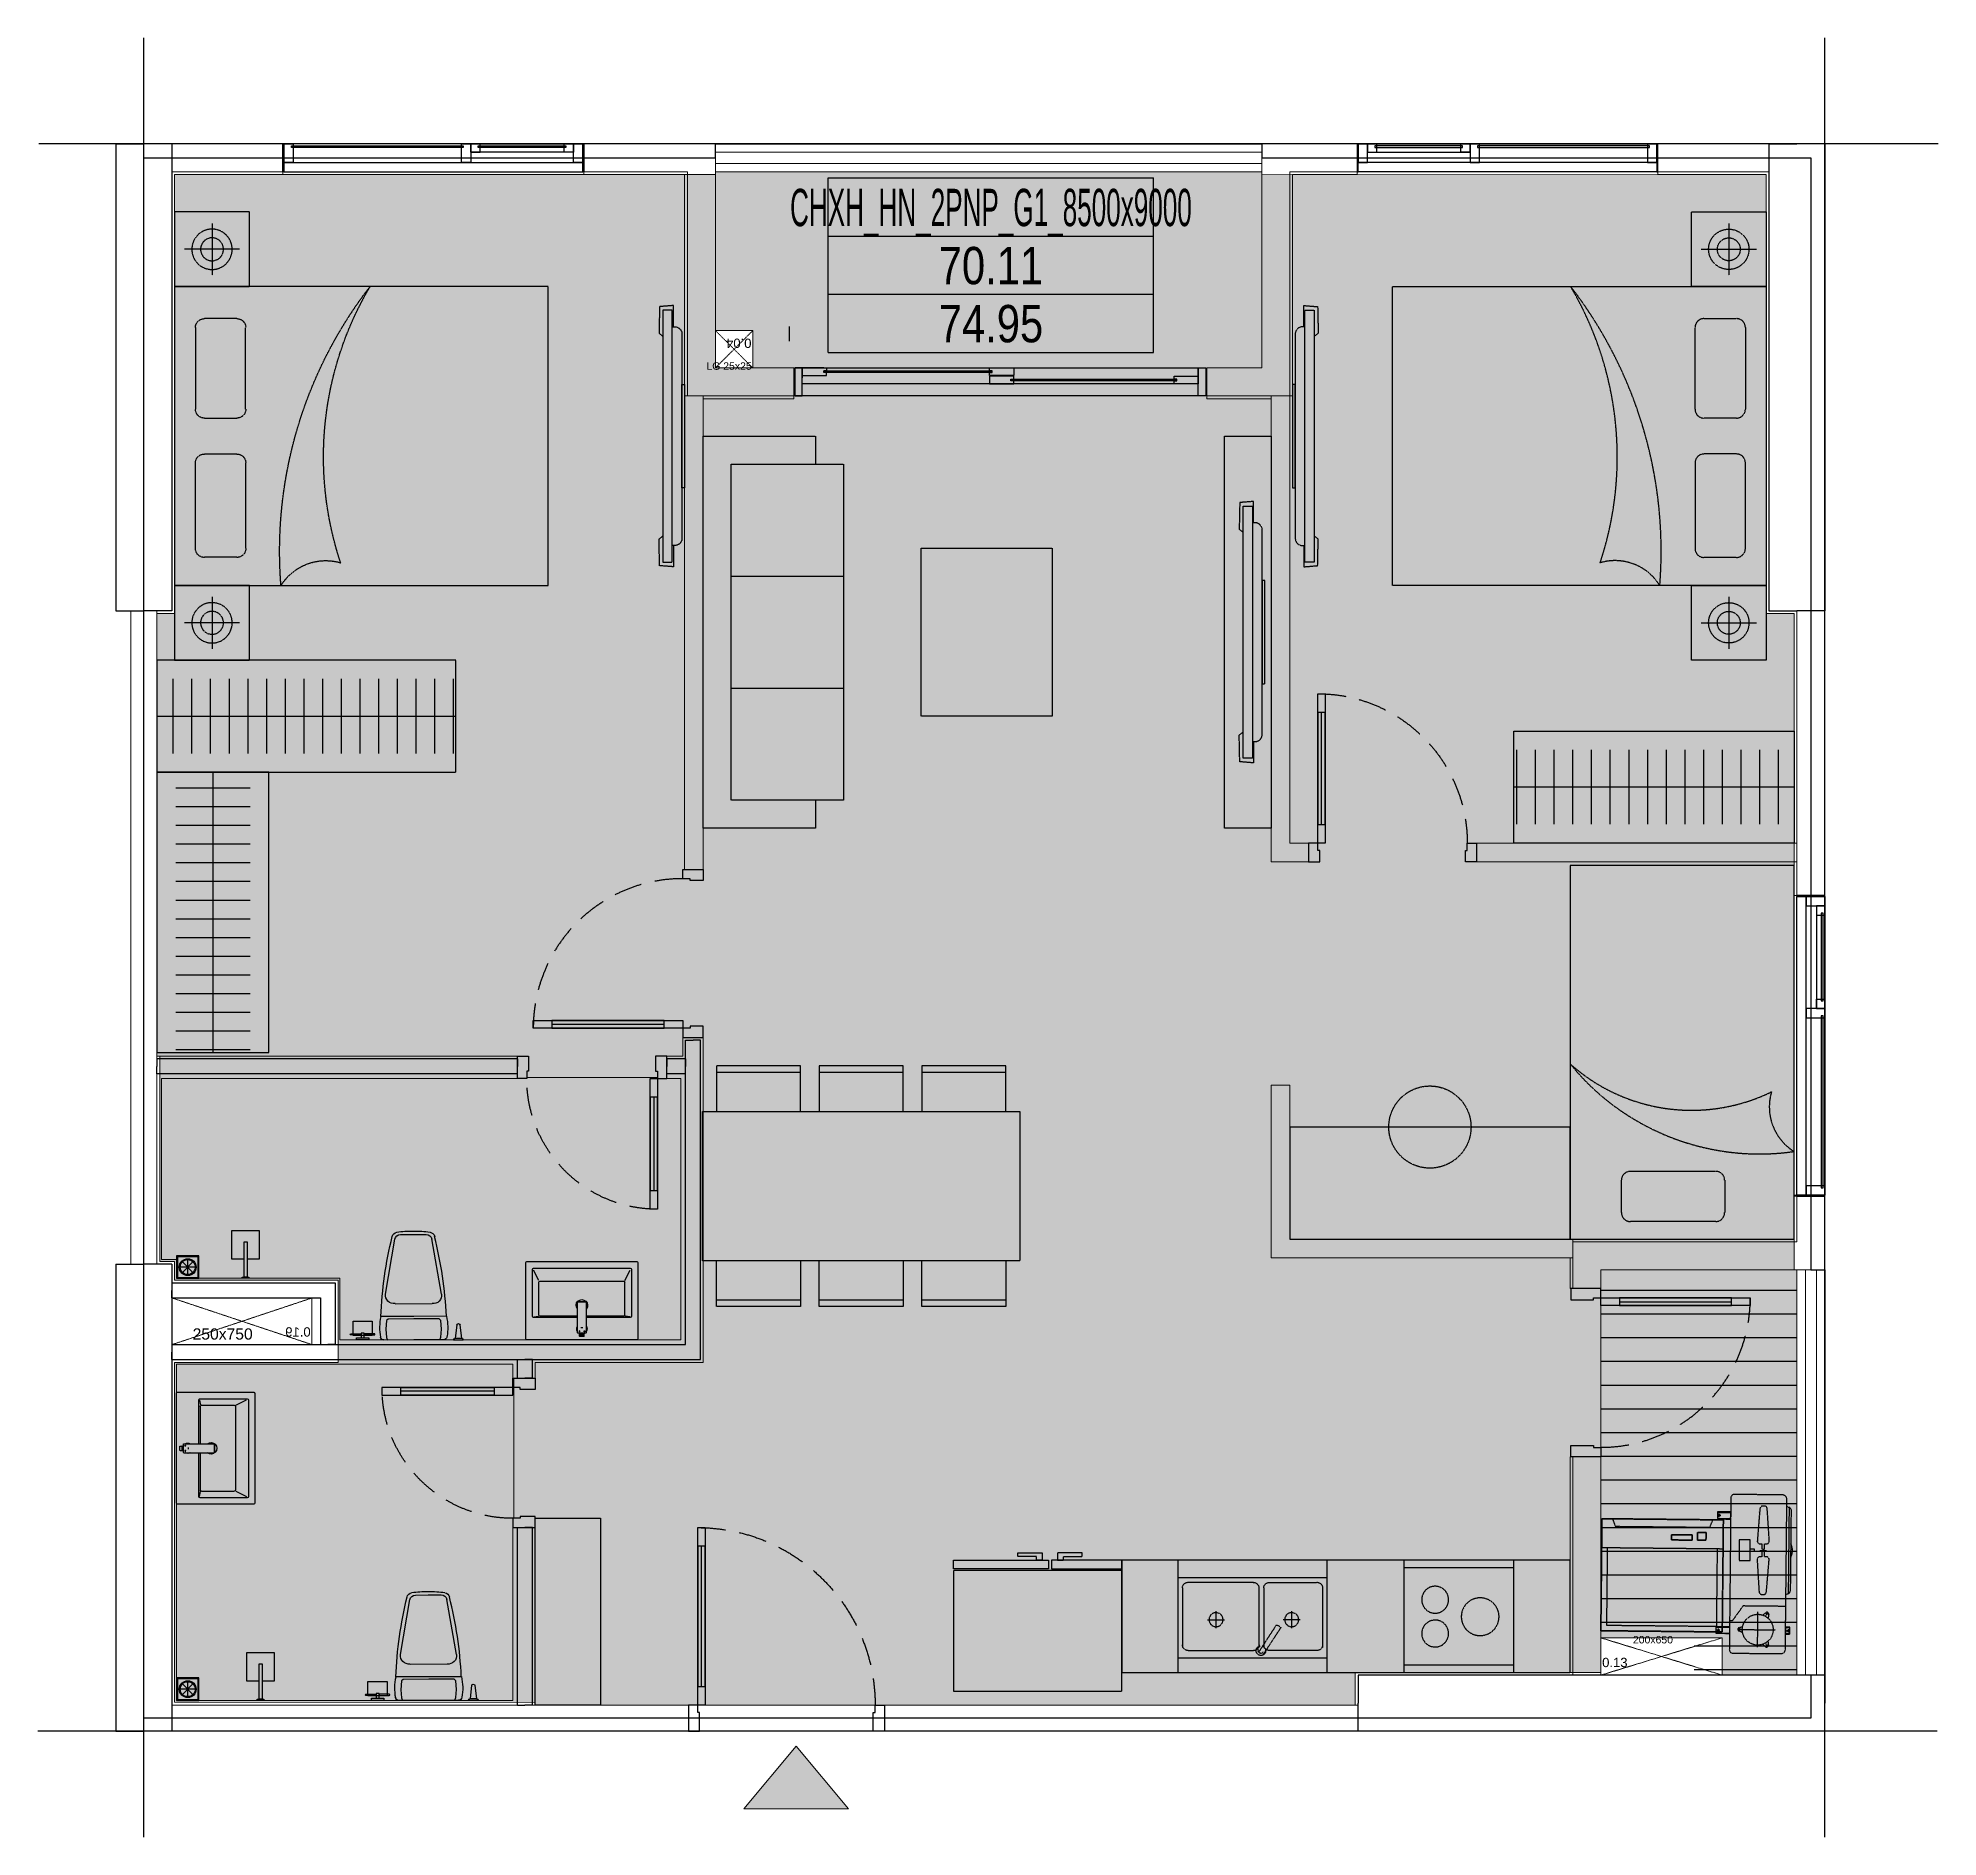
# Model space of a CAD drawing. Header units: millimetres. Extents: x -567 to 9605, y -567 to 9067.
import ezdxf
from ezdxf.enums import TextEntityAlignment as Align

# ---------------------------------------------------------------- set-up
doc = ezdxf.new("R2010")
doc.units = ezdxf.units.MM
for name, pattern in [('3PN B$0$HIDDENX2', [0.75, 0.5, -0.25]), ('CONTINOUS', [0]), ('HIDDEN', [9.525, 6.35, -3.175]), ('HIDDENX2', [0.75, 0.5, -0.25]), ('Xref Y2-Y4 ME$0$Xref MB Y2.Y4$0$Xr_truc thang N3 tang dien hinh$0$T-Can ho$0$HIDDEN3', [0.2, 0.1, -0.1])]:
    doc.linetypes.add(name, pattern=pattern)
doc.layers.get('0').update_dxf_attribs({"color": 231})
doc.layers.get('DefPoints').update_dxf_attribs({"color": 191})
doc.layers.add('2pn+g2', color=7, linetype='Continuous', true_color=0xeecdb4)
doc.layers.add('A-AREA-WALL-CENTER', color=210, linetype='Continuous', plot=False)
for name, color, linetype in [('A-CONC', 2, 'Continuous'), ('A-DOOR', 142, 'Continuous'), ('A-EQPM', 127, 'Continuous'), ('A-FURN', 251, 'HIDDEN'), ('A-WALL', 1, 'Continuous'), ('HATCH', 7, 'Continuous')]:
    doc.layers.add(name, color=color, linetype=linetype)
for name, color, linetype, lineweight in [('A-Dien tich TT', 152, 'HIDDENX2', 5), ('A-FNSH', 253, 'Continuous', 9), ('A-Hatch mau co cau', 7, 'Continuous', 9), ('A-RAIL', 153, 'Continuous', 9), ('A-Truc ky thuat', 162, 'Continuous', 0), ('A-WALL-INT', 31, 'Continuous', 20), ('A-WALL-PRTN', 6, 'Continuous', 9)]:
    doc.layers.add(name, color=color, linetype=linetype, lineweight=lineweight)
doc.styles.add('VTK_Arial', font='arial.ttf', dxfattribs={"width": 0.8})
doc.styles.add('Xref Y2-Y4 ME$0$Xref MB Y2.Y4$0$Xr_truc thang N3 tang dien hinh$0$T-Can ho$0$Arial', font='arial.ttf')

# ---------------------------------------------------------------- blocks, each defined once
blk = doc.blocks.new('*U9')
blk.add_lwpolyline([(0, 0), (0, 250), (750, 250), (750, 0)], close=True)
at = {"linetype": 'Xref Y2-Y4 ME$0$Xref MB Y2.Y4$0$Xr_truc thang N3 tang dien hinh$0$T-Can ho$0$HIDDEN3'}
for points in [[(0, 0), (750, 250)], [(0, 250), (750, 0)]]:
    blk.add_lwpolyline(points, dxfattribs=at)
at = {"style": 'Xref Y2-Y4 ME$0$Xref MB Y2.Y4$0$Xr_truc thang N3 tang dien hinh$0$T-Can ho$0$Arial'}
blk.add_text('0.19', height=50, dxfattribs=at).set_placement((7, 43))
blk.add_attdef('--', text='', height=88, dxfattribs=at).set_placement((127, 190), align=Align.MIDDLE_CENTER)
blk = doc.blocks.new('*U10')
blk.add_lwpolyline([(0, 0), (0, 200), (650, 200), (650, 0)], close=True)
at = {"linetype": 'Xref Y2-Y4 ME$0$Xref MB Y2.Y4$0$Xr_truc thang N3 tang dien hinh$0$T-Can ho$0$HIDDEN3'}
for points in [[(0, 0), (650, 200)], [(0, 200), (650, 0)]]:
    blk.add_lwpolyline(points, dxfattribs=at)
at = {"style": 'Xref Y2-Y4 ME$0$Xref MB Y2.Y4$0$Xr_truc thang N3 tang dien hinh$0$T-Can ho$0$Arial'}
blk.add_text('0.13', height=50, dxfattribs=at).set_placement((7, 43))
blk.add_attdef('--', text='', height=88, dxfattribs=at).set_placement((127, 190), align=Align.MIDDLE_CENTER)
blk = doc.blocks.new('*U8')
blk.add_lwpolyline([(0, 0), (0, 200), (200, 200), (200, 0)], close=True)
at = {"linetype": 'Xref Y2-Y4 ME$0$Xref MB Y2.Y4$0$Xr_truc thang N3 tang dien hinh$0$T-Can ho$0$HIDDEN3'}
for points in [[(0, 0), (200, 200)], [(0, 200), (200, 0)]]:
    blk.add_lwpolyline(points, dxfattribs=at)
at = {"style": 'Xref Y2-Y4 ME$0$Xref MB Y2.Y4$0$Xr_truc thang N3 tang dien hinh$0$T-Can ho$0$Arial'}
blk.add_text('0.04', height=50, dxfattribs=at).set_placement((7, 43))
blk.add_attdef('--', text='', height=88, dxfattribs=at).set_placement((127, 190), align=Align.MIDDLE_CENTER)
blk = doc.blocks.new('A$C99de5d64')
at = {"layer": 'A-Hatch mau co cau', "true_color": 0xb30000}
h = blk.add_hatch(color=12, dxfattribs=at)
h.dxf.hatch_style = 1
h.paths.add_polyline_path([(-174.8, 210), (0, 0), (175.2, 210)])
at = {"layer": 'A-Hatch mau co cau', "color": 12, "true_color": 0xb30000}
blk.add_lwpolyline([(-174.8, 210), (0, 0), (175.2, 210)], close=True, dxfattribs=at)
blk = doc.blocks.new('*U31')
at = {"linetype": 'HIDDEN', "ltscale": 0.3}
for p, q in [((86, 500), (86, 101)), ((186, 500), (186, 101)), ((286, 500), (286, 101)), ((386, 500), (386, 101)), ((486, 500), (486, 101)), ((586, 500), (586, 101)), ((686, 500), (686, 101)), ((786, 500), (786, 101)), ((886, 500), (886, 101)), ((986, 500), (986, 101)), ((1086, 500), (1086, 101)), ((1186, 500), (1186, 101)), ((1286, 500), (1286, 101)), ((1386, 500), (1386, 101)), ((1486, 500), (1486, 101)), ((1586, 500), (1586, 101)), ((0, 300), (1600, 300))]:
    blk.add_line(p, q, dxfattribs=at)
blk.add_lwpolyline([(0, 0), (1600, 0), (1600, 600), (0, 600)], close=True, dxfattribs=at)
blk = doc.blocks.new('*U43')
at = {"linetype": 'HIDDEN', "ltscale": 0.3}
for p, q in [((-750, -150), (-750, -1950)), ((-150, -150), (-750, -150)), ((-150, -1950), (-150, -150)), ((-150, -750), (-750, -750)), ((-150, -1350), (-750, -1350)), ((-750, -1950), (-150, -1950))]:
    blk.add_line(p, q, dxfattribs=at)
blk.add_lwpolyline([(-600, -1950), (-600, -2100), (0, -2100), (0, 0), (-600, 0), (-600, -150)], dxfattribs=at)
blk = doc.blocks.new('*U22')
at = {"linetype": 'HIDDEN', "ltscale": 0.3}
for p, q in [((75, 644), (75, 400)), ((525, 644), (75, 644)), ((525, 400), (525, 644)), ((1075, 644), (625, 644)), ((625, 644), (625, 400)), ((1075, 400), (1075, 644)), ((1625, 644), (1175, 644)), ((1175, 644), (1175, 400)), ((1625, 400), (1625, 644)), ((75, 609), (525, 609)), ((625, 609), (1075, 609)), ((1175, 609), (1625, 609)), ((1700, 400), (0, 400)), ((0, 400), (0, -400)), ((1700, -400), (1700, 400)), ((0, -400), (1700, -400)), ((75, -644), (75, -400)), ((525, -400), (525, -644)), ((625, -644), (625, -400)), ((1075, -400), (1075, -644)), ((1175, -644), (1175, -400)), ((1625, -400), (1625, -644)), ((525, -609), (75, -609)), ((1075, -609), (625, -609)), ((1625, -609), (1175, -609)), ((525, -644), (75, -644)), ((1075, -644), (625, -644)), ((1625, -644), (1175, -644))]:
    blk.add_line(p, q, dxfattribs=at)
blk = doc.blocks.new('*U40')
at = {"linetype": 'HIDDEN', "ltscale": 0.3}
for p, q in [((650, 0), (0, 0)), ((0, 0), (0, -600)), ((0, 0), (0, -444)), ((0, 0), (650, 0)), ((650, -600), (650, 0)), ((650, 0), (650, -444)), ((30, -30), (620, -30)), ((30, -444), (30, -30)), ((620, -30), (620, -444)), ((0, -600), (0, -444)), ((650, -444), (0, -444)), ((620, -444), (30, -444)), ((373, -490), (373, -518)), ((484, -490), (373, -490)), ((484, -518), (484, -490)), ((512, -490), (512, -532)), ((558, -490), (512, -490)), ((558, -532), (558, -490)), ((650, -600), (650, -444)), ((0, -600), (650, -600)), ((0, -600), (650, -600)), ((56, -600), (72, -560)), ((72, -560), (578, -560)), ((373, -518), (484, -518)), ((512, -532), (558, -532)), ((578, -560), (594, -600))]:
    blk.add_line(p, q, dxfattribs=at)
for points in [[(650, -600), (0, -600), (0, 0), (650, 0)], [(650, -600), (0, -600), (0, -444), (0, 0), (650, 0), (650, -444)], [(30, -444), (30, -30), (620, -30), (620, -444)], [(484, -518), (373, -518), (373, -490), (484, -490)], [(558, -532), (512, -532), (512, -490), (558, -490)]]:
    blk.add_lwpolyline(points, close=True, dxfattribs=at)
blk = doc.blocks.new('F-PN-GIUONG-2000X1200')
at = {"linetype": 'HIDDEN', "ltscale": 0.3}
for p, q in [((142, -275), (315, -275)), ((94, -780), (94, -323)), ((363, -323), (363, -780)), ((315, -828), (142, -828))]:
    blk.add_line(p, q, dxfattribs=at)
blk.add_lwpolyline([(0, 0), (0, -1200), (2000, -1200), (2000, 0)], close=True, dxfattribs=at)
for centre, radius, start, end in [((1762, -1014), 1306, 129.0562, 188.1806), ((1666, -651), 976, 138.1451, 206.0207), ((142, -323), 47.8, 90, 180), ((315, -323), 47.8, 0, 90), ((142, -780), 47.8, 180, 270), ((315, -780), 47.8, 270, 0), ((708, -1349), 282, 73.3332, 147.9618)]:
    blk.add_arc(centre, radius, start, end, dxfattribs=at)
blk = doc.blocks.new('*U41')
at = {"linetype": 'HIDDEN', "ltscale": 0.3}
blk.add_lwpolyline([(600, 0), (0, 0), (0, -1500), (600, -1500)], close=True, dxfattribs=at)
blk.add_circle((600, -750), 220, dxfattribs=at)
blk = doc.blocks.new('E-CHUNG-CUCNONG-DH')
at = {"linetype": 'HIDDEN', "ltscale": 0.3}
for p, q in [((293, 314), (312, 314)), ((302, 304), (302, 323)), ((221, 195), (205, 205)), ((218, 208), (208, 192)), ((298, 57), (298, 246)), ((374, 195), (390, 205)), ((387, 192), (377, 208)), ((-127, 158), (-127, 194)), ((392, 151), (203, 151)), ((288, 54), (307, 54)), ((298, 63), (298, 44)), ((-302, -61), (-321, -61)), ((-312, -52), (-312, -71)), ((293, -61), (312, -61)), ((302, -52), (302, -71))]:
    blk.add_line(p, q, dxfattribs=at)
for points in [[(-364, 300), (-358, 314, -0.306678), (-345, 323), (90, 323, -0.306678), (103, 314), (109, 300)], [(219, 177), (206, 194, -0.677033), (215, 209), (236, 206)], [(359, 206), (380, 209, -0.677033), (389, 194), (376, 177)], [(314, 70), (306, 50, -0.677033), (289, 50), (281, 70)]]:
    blk.add_lwpolyline(points, format="xyb", dxfattribs=at)
for points in [[(103, 314), (-358, 314)], [(286, 323), (286, 300)], [(318, 323), (318, 300)], [(250, 0), (250, 16), (170, 73), (170, 300)], [(-134, 106), (-134, 128), (-121, 128), (-121, 106)], [(-328, -71), (-328, 0)], [(-296, -71), (-296, 0)], [(286, -71), (286, 0)], [(318, -71), (318, 0)]]:
    blk.add_lwpolyline(points, dxfattribs=at)
for points in [[(283, 300), (321, 300), (321, 323), (283, 323)], [(-183, 47), (-72, 47), (-72, 106), (-183, 106)], [(283, 0), (321, 0), (321, -71), (283, -71)], [(-293, 0), (-331, 0), (-331, -71), (-293, -71)]]:
    blk.add_lwpolyline(points, close=True, dxfattribs=at)
blk.add_lwpolyline([(-406, 0), (406, 0, 0.414214), (425, 19), (425, 276, 0.414214), (401, 300), (-401, 300, 0.414214), (-425, 276), (-425, 19, 0.414214)], format="xyb", close=True, dxfattribs=at)
for centre, radius in [((302, 314), 4.72), ((298, 151), 82.6), ((-312, -61), 4.72), ((302, -61), 4.72)]:
    blk.add_circle(centre, radius, dxfattribs=at)
blk.add_arc((-127, 257), 75.6, 61.0445, 118.9555, dxfattribs=at)
for points, weights, knots in [([(-162, 193), (-162, 188), (-162, 183), (-148, 183), (-134, 183), (-134, 176), (-134, 169), (-148, 169), (-162, 169), (-162, 164), (-162, 159), (-162, 152), (-167, 148), (-171, 144), (-177, 144), (-264, 150), (-351, 156), (-364, 158), (-364, 171), (-364, 176), (-364, 181), (-364, 194), (-351, 195), (-264, 202), (-177, 208), (-171, 208), (-167, 204), (-162, 200), (-162, 193)], [1, 1, 1, 1, 1, 1, 1, 1, 1, 1, 1, 0.916058650995, 1, 0.916058650995, 1, 1, 1, 0.734760240583, 1, 1, 1, 0.734760240583, 1, 1, 1, 0.916058650995, 1, 0.916058650995, 1], [0, 0, 0, 1, 1, 2, 2, 3, 3, 4, 4, 5, 5, 5.825313, 5.825313, 6.650626, 6.650626, 7.650626, 7.650626, 9.141593, 9.141593, 10.141593, 10.141593, 11.632559, 11.632559, 12.632559, 12.632559, 13.457872, 13.457872, 14.283185, 14.283185, 14.283185]), ([(96, 156), (9, 150), (-78, 144), (-84, 144), (-88, 148), (-93, 152), (-93, 159), (-93, 164), (-93, 169), (-107, 169), (-121, 169), (-121, 176), (-121, 183), (-107, 183), (-93, 183), (-93, 188), (-93, 193), (-93, 200), (-88, 204), (-84, 208), (-78, 208), (9, 202), (96, 195), (109, 194), (109, 181), (109, 176), (109, 171), (109, 158), (96, 156)], [1, 1, 1, 0.916058650995, 1, 0.916058650995, 1, 1, 1, 1, 1, 1, 1, 1, 1, 1, 1, 0.916058650995, 1, 0.916058650995, 1, 1, 1, 0.734760240583, 1, 1, 1, 0.734760240583, 1], [0, 0, 0, 1, 1, 1.825313, 1.825313, 2.650626, 2.650626, 3.650626, 3.650626, 4.650626, 4.650626, 5.650626, 5.650626, 6.650626, 6.650626, 7.650626, 7.650626, 8.475939, 8.475939, 9.301253, 9.301253, 10.301253, 10.301253, 11.792219, 11.792219, 12.792219, 12.792219, 14.283185, 14.283185, 14.283185])]:
    blk.add_rational_spline(points, weights, degree=2, knots=knots, dxfattribs=at)
blk = doc.blocks.new('*U35')
at = {"linetype": 'HIDDEN', "ltscale": 0.3}
blk.add_line((2160, 85), (40, 85), dxfattribs=at)
for p, q in [((158, 15), (158, 24)), ((1161, 60), (1161, 69))]:
    blk.add_line(p, q)
blk.add_lwpolyline([(0, 0), (2200, 0), (2200, 150), (0, 150)], close=True)
for points in [[(40, 54), (40, 0), (0, 0), (0, 150), (40, 150), (40, 0), (40, 0), (40, 54)], [(2160, 54), (2160, 0), (2200, 0), (2200, 150), (2160, 150), (2160, 0), (2160, 0), (2160, 54)], [(155, 0), (40, 0), (40, 10), (40, 10), (40, 40), (155, 40), (162, 40), (170, 40), (170, 25), (155, 25), (155, 15)], [(155, 0), (162, 0), (170, 0), (170, 15), (155, 15)], [(158, 15), (1054, 15), (1054, 24), (158, 24)], [(1172, 45), (1042, 45), (1042, 45), (1042, 45), (1042, 85), (1157, 85), (1164, 85), (1172, 85), (1172, 70), (1157, 70), (1157, 60), (1172, 60), (1172, 45)], [(1042, 0), (1172, 0), (1172, 0), (1172, 0), (1172, 40), (1057, 40), (1050, 40), (1042, 40), (1042, 25), (1057, 25), (1057, 15), (1042, 15), (1042, 0)], [(1161, 60), (2042, 60), (2042, 69), (1161, 69)], [(2160, 45), (2160, 45), (2160, 85), (2045, 85), (2038, 85), (2030, 85), (2030, 70), (2045, 70), (2045, 60)], [(2045, 60), (2030, 60), (2030, 45), (2160, 45), (2160, 45), (2160, 45), (2160, 45)]]:
    blk.add_lwpolyline(points)
blk = doc.blocks.new('E-CHUNG-GATHOATSAN-01')
at = {"ltscale": 2}
for p, q in [((100, 60), (20, 60)), ((88, 88), (32, 32)), ((88, 32), (32, 88)), ((60, 20), (60, 100))]:
    blk.add_line(p, q, dxfattribs=at)
for points in [[(120, 120), (0, 120), (0, 0), (120, 0)], [(115, 115), (5, 115), (5, 5), (115, 5)]]:
    blk.add_lwpolyline(points, close=True, dxfattribs=at)
for radius in [45, 40]:
    blk.add_circle((60, 60), radius, dxfattribs=at)
blk = doc.blocks.new('E-VS-VOISENTAM-01')
at = {"color": 0}
blk.add_lwpolyline([(-105, -8), (-105, -75), (-255, -75), (-255, 75), (-105, 75), (-105, 7)], dxfattribs=at)
for points in [[(-195, -8), (-6, -8), (-6, 7), (-195, 7)], [(-6, -18), (0, -18), (0, 18), (-6, 18)]]:
    blk.add_lwpolyline(points, close=True, dxfattribs=at)
blk = doc.blocks.new('E-VS-BONCAU-01')
for p, q in [((-146, -14), (-140, 1)), ((-149, -57), (-146, -14)), ((-146, -104), (-149, -57)), ((145, -15), (148, -58)), ((148, -58), (145, -105)), ((213, -1), (265, -1)), ((222, -10), (257, -10)), ((230, -79), (222, -10)), ((257, -10), (248, -79)), ((0, -126), (-176, -126)), ((-137, -112), (-146, -104)), ((0, -113), (-137, -112)), ((-100, -194), (98, -195)), ((136, -113), (0, -113)), ((0, -126), (0, -126)), ((175, -127), (0, -126)), ((145, -105), (136, -113)), ((-151, -245), (-101, -540)), ((149, -246), (97, -541)), ((-71, -564), (-2, -565)), ((-2, -565), (67, -565))]:
    blk.add_line(p, q)
for points in [[(-307, -12), (-240, -12), (-240, 0), (-307, 0)], [(-325, -101), (-223, -101), (-223, -24), (-325, -24)], [(-281, -36), (-281, -12), (-266, -12), (-266, -36)]]:
    blk.add_lwpolyline(points, close=True)
for points in [[(160, -1), (0, 0), (-160, 1)], [(140, -1), (145, -15)]]:
    blk.add_lwpolyline(points)
for points in [[(-337, -33), (-281, -33), (-281, -27), (-337, -27, 1)], [(-211, -33), (-266, -33), (-266, -27), (-211, -27, -1)]]:
    blk.add_lwpolyline(points, format="xyb", close=True)
for centre, radius, start, end in [((225, 3), 12.8, 195.9303, 253.6299), ((239, -79), 8.72, 179.7801, 359.7801), ((253, 3), 12.8, 285.9303, 343.6299)]:
    blk.add_arc(centre, radius, start, end)
for centre, major_axis, ratio, start_param, end_param in [((-160, -18), (-12.9, -12.8), 1, 3.926991, 5.363819), ((-160, -18), (-12.9, -12.8), 1, 3.926991, 5.363819), ((-160, -18), (-12.9, -12.8), 1, 3.926991, 5.363819), ((160, -19), (-12.9, -12.8), 1, 2.490163, 3.926991), ((160, -19), (-12.9, -12.8), 1, 2.490163, 3.926991), ((-310, -60), (-492, 12), 0.754969, 2.992228, 3.290957), ((1639, -88), (-276, 1956), 0.917923, 1.461172, 1.68042), ((-106, -240), (-32.1, 32.3), 1, 5.374496, 7.190108), ((104, -240), (-32.3, -32.1), 1, 2.23467, 4.050282), ((-86, -546), (-22.1, -22), 1, -0.518895, 0.614897), ((-86, -546), (-22.1, -22), 1, -0.518895, 0.614897), ((-71, -533), (-21.8, 21.9), 1, 0.993435, 2.351364), ((-10, -28), (-394, -391), 1, 0.641923, 0.802984), ((-10, -28), (-394, -391), 1, 0.641923, 0.802984), ((10, -28), (-391, 394), 1, 2.338609, 2.49967), ((10, -28), (-391, 394), 1, 2.338609, 2.49967), ((67, -534), (-21.8, 21.9), 1, 2.361025, 3.718954), ((82, -546), (-22.1, -22), 1, 0.955899, 2.089692), ((82, -546), (-22.1, -22), 1, 0.955899, 2.089692)]:
    blk.add_ellipse(centre, major_axis=major_axis, ratio=ratio, start_param=start_param, end_param=end_param)
at = {"extrusion": (0, 0, -1)}
for centre, major_axis, ratio, start_param, end_param in [((309, -62), (492, 8), 0.754969, 2.992228, 3.290957), ((-1640, -75), (-291, -1954), 0.917923, 4.602765, 4.822013)]:
    blk.add_ellipse(centre, major_axis=major_axis, ratio=ratio, start_param=start_param, end_param=end_param, dxfattribs=at)
blk = doc.blocks.new('*U45')
blk.add_line((2925, 150), (0, 150))
for points in [[(0, 150), (2925, 150), (2925, 0), (0, 0)], [(0, 105), (2925, 105), (2925, 45), (0, 45)]]:
    blk.add_lwpolyline(points, close=True)
blk = doc.blocks.new('*U36')
blk.add_line((0, -150), (1600, -150))
at = {"ltscale": 2000}
for points in [[(0, 0), (0, -150), (-5, -150), (-5, 0)], [(1605, 0), (1605, -150), (1600, -150), (1600, 0)]]:
    blk.add_lwpolyline(points, close=True, dxfattribs=at)
for points in [[(1600, 0), (0, 0), (0, -100), (1600, -100)], [(0, 0), (50, 0), (50, -100), (0, -100)], [(950, 0), (1000, 0), (1000, -100), (950, -100)], [(1000, 0), (1550, 0), (1550, -45), (1000, -45)], [(1050, 0), (1000, 0), (1000, -45), (1050, -45)], [(1500, 0), (1550, 0), (1550, -45), (1500, -45)], [(1550, 0), (1600, 0), (1600, -100), (1550, -100)], [(40, -10), (960, -10), (960, -20), (40, -20)], [(1040, -10), (1510, -10), (1510, -20), (1040, -20)]]:
    blk.add_lwpolyline(points, close=True)
blk = doc.blocks.new('*U38')
blk.add_line((-100, -70), (-850, -70))
for points in [[(140, 0), (140, -60), (40, -60), (40, -50), (0, -50), (0, 0)], [(0, -50), (-950, -50), (-950, -90), (0, -90)], [(-100, -50), (-100, -90), (-850, -90), (-850, -50)], [(140, -1050), (140, -990), (40, -990), (40, -1000), (0, -1000), (0, -1050)]]:
    blk.add_lwpolyline(points, close=True)
at = {"linetype": '3PN B$0$HIDDENX2', "ltscale": 300}
blk.add_arc((0, -50), 950, 180, 270, dxfattribs=at)
blk = doc.blocks.new('*U39')
blk.add_line((-100, 70), (-700, 70))
for points in [[(110, 900), (110, 840), (40, 840), (40, 850), (0, 850), (0, 900)], [(0, 50), (-800, 50), (-800, 90), (0, 90)], [(-100, 50), (-100, 90), (-700, 90), (-700, 50)], [(110, 0), (110, 60), (40, 60), (40, 50), (0, 50), (0, 0)]]:
    blk.add_lwpolyline(points, close=True)
at = {"linetype": '3PN B$0$HIDDENX2', "ltscale": 300}
blk.add_arc((0, 50), 800, 90, 180, dxfattribs=at)
blk = doc.blocks.new('*U49')
blk.add_line((-100, -70), (-600, -70))
for points in [[(120, 0), (120, -60), (40, -60), (40, -50), (0, -50), (0, 0)], [(0, -50), (-700, -50), (-700, -90), (0, -90)], [(-100, -50), (-100, -90), (-600, -90), (-600, -50)], [(120, -800), (120, -740), (40, -740), (40, -750), (0, -750), (0, -800)]]:
    blk.add_lwpolyline(points, close=True)
at = {"linetype": '3PN B$0$HIDDENX2', "ltscale": 300}
blk.add_arc((0, -50), 700, 180, 270, dxfattribs=at)
blk = doc.blocks.new('F-PK-BANSOAN-01')
at = {"linetype": 'HIDDEN', "ltscale": 0.3}
blk.add_lwpolyline([(-700, -900), (-700, 0), (0, 0), (0, -900)], close=True, dxfattribs=at)
blk = doc.blocks.new('F-PK-TV-01')
at = {"linetype": 'HIDDEN', "ltscale": 0.3}
for points in [[(0, -114), (0, 0), (-74, -6), (-77, -148), (-56, -165)], [(0, -1285), (0, -1399), (-74, -1393), (-77, -1251), (-56, -1234)]]:
    blk.add_lwpolyline(points, dxfattribs=at)
for points in [[(-6, -1375), (-56, -1375), (-56, -25), (-6, -25)], [(60, -423), (46, -423), (46, -977), (60, -977)]]:
    blk.add_lwpolyline(points, close=True, dxfattribs=at)
blk.add_lwpolyline([(-6, -1285), (7, -1285, 0.414214), (46, -1247), (46, -152, 0.414214), (7, -114), (-6, -114)], format="xyb", close=True, dxfattribs=at)
blk = doc.blocks.new('F-PN-DONGIUONG-01')
at = {"linetype": 'HIDDEN', "ltscale": 0.3}
for p, q in [((-200, -348), (-200, -52)), ((-339, -200), (-61, -200))]:
    blk.add_line(p, q, dxfattribs=at)
blk.add_lwpolyline([(0, -400), (-400, -400), (-400, 0), (0, 0)], close=True, dxfattribs=at)
for radius in [108, 61.3]:
    blk.add_circle((-200, -200), radius, dxfattribs=at)
blk = doc.blocks.new('F-PN-GIUONG-2000X1600')
at = {"linetype": 'HIDDEN', "ltscale": 0.3}
for p, q in [((111, -198), (111, -656)), ((333, -151), (159, -151)), ((380, -656), (380, -198)), ((159, -704), (333, -704)), ((159, -896), (333, -896)), ((111, -1381), (111, -944)), ((380, -944), (380, -1381)), ((333, -1429), (159, -1429))]:
    blk.add_line(p, q, dxfattribs=at)
blk.add_lwpolyline([(2000, 0), (2000, -1600), (0, -1600), (0, 0), (2000, 0)], dxfattribs=at)
for centre, radius, start, end in [((2879, -183), 2317, 175.4814, 217.72), ((809, 149), 282, 212.0382, 286.6668), ((159, -198), 47.8, 90, 180), ((333, -198), 47.8, 0, 90), ((2591, -688), 1794, 161.5628, 210.5744), ((159, -656), 47.8, 180, 270), ((333, -656), 47.8, 270, 0), ((159, -944), 47.8, 90, 180), ((333, -944), 47.8, 0, 90), ((159, -1381), 47.8, 180, 270), ((333, -1381), 47.8, 270, 0)]:
    blk.add_arc(centre, radius, start, end, dxfattribs=at)
blk = doc.blocks.new('*U44')
at = {"linetype": 'HIDDEN', "ltscale": 0.3}
for p, q in [((86, 500), (86, 101)), ((186, 500), (186, 101)), ((286, 500), (286, 101)), ((386, 500), (386, 101)), ((486, 500), (486, 101)), ((586, 500), (586, 101)), ((686, 500), (686, 101)), ((786, 500), (786, 101)), ((886, 500), (886, 101)), ((986, 500), (986, 101)), ((1086, 500), (1086, 101)), ((1186, 500), (1186, 101)), ((1286, 500), (1286, 101)), ((1386, 500), (1386, 101)), ((1486, 500), (1486, 101)), ((0, 300), (1500, 300))]:
    blk.add_line(p, q, dxfattribs=at)
blk.add_lwpolyline([(0, 0), (1500, 0), (1500, 600), (0, 600)], close=True, dxfattribs=at)
blk = doc.blocks.new('*U46')
blk.add_line((-100, -70), (-700, -70))
for points in [[(100, 0), (100, -60), (40, -60), (40, -50), (0, -50), (0, 0)], [(0, -50), (-800, -50), (-800, -90), (0, -90)], [(-100, -50), (-100, -90), (-700, -90), (-700, -50)], [(100, -900), (100, -840), (40, -840), (40, -850), (0, -850), (0, -900)]]:
    blk.add_lwpolyline(points, close=True)
at = {"linetype": '3PN B$0$HIDDENX2', "ltscale": 300}
blk.add_arc((0, -50), 800, 180, 270, dxfattribs=at)
blk = doc.blocks.new('*U47')
blk.add_line((2170, 150), (0, 150))
for points in [[(0, 150), (2170, 150), (2170, 0), (0, 0)], [(0, 105), (2170, 105), (2170, 45), (0, 45)]]:
    blk.add_lwpolyline(points, close=True)
blk = doc.blocks.new('*U58')
blk.add_line((-100, 70), (-600, 70))
for points in [[(120, 800), (120, 740), (40, 740), (40, 750), (0, 750), (0, 800)], [(0, 50), (-700, 50), (-700, 90), (0, 90)], [(-100, 50), (-100, 90), (-600, 90), (-600, 50)], [(120, 0), (120, 60), (40, 60), (40, 50), (0, 50), (0, 0)]]:
    blk.add_lwpolyline(points, close=True)
at = {"linetype": '3PN B$0$HIDDENX2', "ltscale": 300}
blk.add_arc((0, 50), 700, 90, 180, dxfattribs=at)
blk = doc.blocks.new('*U48')
blk.add_line((-100, 70), (-700, 70))
for points in [[(160, 900), (160, 840), (40, 840), (40, 850), (0, 850), (0, 900)], [(0, 50), (-800, 50), (-800, 90), (0, 90)], [(-100, 50), (-100, 90), (-700, 90), (-700, 50)], [(160, 0), (160, 60), (40, 60), (40, 50), (0, 50), (0, 0)]]:
    blk.add_lwpolyline(points, close=True)
at = {"linetype": '3PN B$0$HIDDENX2', "ltscale": 300}
blk.add_arc((0, 50), 800, 90, 180, dxfattribs=at)
blk = doc.blocks.new('*U50')
at = {"linetype": 'HIDDEN', "ltscale": 0.3}
for points in [[(2100, 0), (2100, -250), (0, -250), (0, 0)], [(1725, -100), (1725, -150), (375, -150), (375, -100)], [(773, -34), (773, -48), (1327, -48), (1327, -34)]]:
    blk.add_lwpolyline(points, close=True, dxfattribs=at)
for points in [[(464, -94), (350, -94), (356, -168), (499, -171), (515, -150)], [(1636, -94), (1750, -94), (1744, -168), (1601, -171), (1585, -150)]]:
    blk.add_lwpolyline(points, dxfattribs=at)
blk.add_lwpolyline([(1636, -100), (1636, -86, 0.414214), (1597, -48), (503, -48, 0.414214), (464, -86), (464, -100)], format="xyb", close=True, dxfattribs=at)
blk = doc.blocks.new('*U56')
at = {"linetype": 'HIDDEN', "ltscale": 0.3}
blk.add_lwpolyline([(0, 0), (350, 0), (350, -1000), (0, -1000)], close=True, dxfattribs=at)
blk = doc.blocks.new('E-BEP-BEP-03LO')
at = {"ltscale": 0.3}
blk.add_lwpolyline([(560, -590), (40, -590), (40, 0), (560, 0)], close=True, dxfattribs=at)
for centre, radius in [((298, -181), 101), ((208, -422), 72), ((389, -422), 72)]:
    blk.add_circle(centre, radius, dxfattribs=at)
at = {"layer": 'DefPoints', "color": 250, "linetype": 'HIDDEN', "ltscale": 0.3}
blk.add_lwpolyline([(0, 0), (600, 0), (600, -590), (0, -590)], close=True, dxfattribs=at)
blk = doc.blocks.new('E-BEP-BORUABAT-02')
at = {"ltscale": 0.3}
for p, q in [((25, -452), (25, -132)), ((55, -117), (405, -117)), ((435, -452), (435, -132)), ((460, -452), (460, -132)), ((745, -117), (490, -117)), ((775, -452), (775, -132)), ((405, -482), (56, -482)), ((490, -482), (744, -482))]:
    blk.add_line(p, q, dxfattribs=at)
at = {"ltscale": 0.3, "extrusion": (-1.67159e-29, -3.30872e-24, -1)}
for p, q in [((160, -282), (250, -282)), ((205, -237), (205, -327)), ((655, -282), (565, -282)), ((610, -237), (610, -327))]:
    blk.add_line(p, q, dxfattribs=at)
at = {"ltscale": 0.3}
blk.add_lwpolyline([(800, -507), (0, -507), (0, -77), (800, -77)], close=True, dxfattribs=at)
for points in [[(457, -94), (552, -239)], [(527, -253), (433, -108)]]:
    blk.add_lwpolyline(points, dxfattribs=at)
for centre in [(205, -282), (610, -282)]:
    blk.add_circle(centre, 37.5, dxfattribs=at)
for centre, radius, start, end in [((445, -116), 25.7, 331.8915, 264.7733), ((55, -147), 30, 89.9997, 179.9997), ((405, -147), 30.1, 0.1202, 89.9498), ((445, -116), 14.2, 29.7349, 209.7349), ((490, -147), 30.1, 90.0496, 179.8793), ((745, -147), 30, 359.9997, 89.9997), ((528, -226), 26.9, 267.8441, 331.6257), ((55, -452), 30.4, 180.8098, 270.1366), ((404, -451), 30.8, 270.6184, 358.5045), ((491, -451), 30.8, 181.4949, 269.381), ((745, -452), 30.4, 269.8628, 359.1896)]:
    blk.add_arc(centre, radius, start, end, dxfattribs=at)
at = {"layer": 'DefPoints', "color": 250, "linetype": 'HIDDEN', "ltscale": 0.3}
blk.add_lwpolyline([(800, -600), (0, -600), (0, 0), (800, 0)], close=True, dxfattribs=at)
blk = doc.blocks.new('*U57')
at = {"ltscale": 0.3}
blk.add_lwpolyline([(600, 2400), (0, 2400), (0, 0), (600, 0)], close=True, dxfattribs=at)
blk = doc.blocks.new('DT-CAN')
at = {"layer": 'DefPoints'}
for p, q in [((-871, 0), (871, 0)), ((-871, -934), (-871, 0)), ((871, -934), (871, 0)), ((-871, -311), (871, -311)), ((-871, -623), (871, -623)), ((-871, -934), (871, -934))]:
    blk.add_line(p, q, dxfattribs=at)
at = {"layer": 'DefPoints', "color": 7, "style": 'VTK_Arial', "width": 0.5}
blk.add_attdef('LOAICAN', text='', height=200, dxfattribs=at).set_placement((0, -258), align=Align.CENTER)
at = {"layer": 'DefPoints', "color": 5, "style": 'VTK_Arial', "width": 0.8}
blk.add_attdef('DT-TT', text='', height=200, dxfattribs=at).set_placement((0, -569), align=Align.CENTER)
at = {"layer": 'DefPoints', "color": 6, "style": 'VTK_Arial', "width": 0.8}
blk.add_attdef('DT-TIM', text='', height=200, dxfattribs=at).set_placement((0, -880), align=Align.CENTER)
blk = doc.blocks.new('E-VS-LAVABO-02')
at = {"extrusion": (0, 0, -1)}
for p, q in [((-300, 6), (-300, 414)), ((-294, 420), (294, 420)), ((300, 414), (300, 6)), ((-265, 126), (-265, 379)), ((-259, 385), (259, 385)), ((-230, 318), (-259, 374)), ((-230, 133), (-230, 309)), ((-224, 315), (224, 315)), ((230, 318), (259, 374)), ((230, 133), (230, 309)), ((265, 379), (265, 126)), ((-22, 204), (22, 204)), ((-24, 120), (-259, 120)), ((-258, 123), (-232, 128)), ((-24, 128), (-224, 128)), ((224, 128), (24, 128)), ((259, 120), (24, 120)), ((258, 123), (232, 128)), ((294, 0), (-294, 0)), ((-25, 70), (-26, 70)), ((-24, 70), (-24, 72)), ((-15, 48), (-13, 48)), ((-12, 44), (-12, 48)), ((-12, 20), (-12, 34)), ((-10, 36), (-7, 36)), ((10, 18), (-10, 18)), ((7, 36), (-7, 36)), ((5, 65), (-5, 65)), ((7, 36), (10, 36)), ((12, 44), (13, 44)), ((12, 20), (12, 34)), ((13, 46), (15, 46)), ((15, 44), (15, 44)), ((26, 70), (25, 70))]:
    blk.add_line(p, q, dxfattribs=at)
at = {"extrusion": (0, 0, -1), "flags": 128}
for points in [[(22, 204), (-22, 204)], [(-12, 49), (-12, 44), (-13, 44), (-13, 46), (-15, 46), (-15, 44), (-15, 44), (-15, 49), (-15, 49), (-15, 47), (-13, 47), (-13, 49)]]:
    blk.add_lwpolyline(points, close=True, dxfattribs=at)
for points in [[(24, 39), (24, 202), (24, 202)], [(-24, 39), (-24, 202), (-24, 202)], [(-22, 37), (-16, 37), (16, 37), (22, 37)], [(12, 35), (14, 36), (16, 37)], [(13, 49), (15, 49), (15, 48), (13, 48), (13, 44), (15, 44), (15, 44), (13, 44), (15, 44)], [(11, 34), (10, 34), (-10, 34), (-11, 34)], [(10, 28), (0, 28), (-10, 28)], [(-16, 37), (-14, 36), (-12, 35)]]:
    blk.add_lwpolyline(points, dxfattribs=at)
at = {"extrusion": (0, 0, -1)}
for centre, radius, start, end in [((294, 414), 6, 0, 90), ((-294, 414), 6, 90, 180), ((259, 379), 6, 0, 90), ((224, 309), 6, 0, 90), ((-224, 309), 6, 90, 180), ((-259, 379), 6, 90, 180), ((0, 185), 31, 320.6269, 219.3731), ((22, 202), 1.99, 0.2151, 90.2135), ((-22, 202), 1.99, 89.7865, 179.7849), ((259, 126), 6, 270, 0), ((224, 133), 6, 270, 0), ((-224, 133), 6, 180, 270), ((-259, 126), 6, 180, 270), ((294, 6), 6, 270, 0), ((0, 60), 27.5, 330.7771, 28.2841), ((0, 60), 26.5, 334.9124, 24.2207), ((22, 39), 2, 270, 0), ((13, 48), 0.298, 89.7865, 179.7849), ((13, 44), 0.298, 180.2151, 270.2135), ((13, 44), 0.298, 180.2151, 270.2135), ((10, 34), 2, 40.2156, 90), ((10, 34), 2, 0, 39.6447), ((11, 33), 1.5, 0, 90), ((11, 30), 1.5, 270, 0), ((10, 20), 2, 270, 0), ((-10, 34), 2, 90, 139.5327), ((-10, 20), 2, 180, 270), ((-11, 33), 1.5, 90, 180), ((-11, 30), 1.5, 180, 270), ((-10, 34), 2, 140.3628, 180), ((-22, 39), 2, 180, 270), ((0, 60), 27.5, 151.6482, 209.2229), ((0, 60), 26.5, 154.6839, 205.0876), ((-294, 6), 6, 180, 270)]:
    blk.add_arc(centre, radius, start, end, dxfattribs=at)
for centre, major_axis, start_param, end_param in [((-22, 202), (2, 0), 1.570796, 3.141593), ((22, 202), (-2, 0), 3.141593, 4.712389)]:
    blk.add_ellipse(centre, major_axis=major_axis, ratio=0.984382, start_param=start_param, end_param=end_param)
for points, knots in [([(-24, 71), (-24, 71), (-24, 71), (-24, 73), (-24, 74), (-24, 76), (-24, 78), (-24, 79), (-24, 80)], [0, 0, 0, 0, 0.170042, 0.387138, 0.569985, 0.748798, 0.931358, 1, 1, 1, 1]), ([(-10, 28), (-11, 28), (-11, 28), (-11, 28), (-11, 28), (-11, 28), (-11, 28)], [0, 0, 0, 0, 0.250855, 0.500152, 0.749125, 1, 1, 1, 1]), ([(10, 28), (11, 28), (11, 28), (11, 28), (11, 28), (11, 28), (11, 28)], [0, 0, 0, 0, 0.250855, 0.500152, 0.749125, 1, 1, 1, 1]), ([(24, 71), (24, 71), (24, 71), (24, 73), (24, 74), (24, 76), (24, 78), (24, 79), (24, 80)], [0, 0, 0, 0, 0.170042, 0.387138, 0.569985, 0.748798, 0.931358, 1, 1, 1, 1])]:
    blk.add_open_spline(points, degree=3, knots=knots)
blk = doc.blocks.new('*U91')
at = {"linetype": 'HIDDEN', "ltscale": 0.3, "extrusion": (0, 0, -1)}
for p, q in [((212, 740), (343, 740)), ((212, 721), (212, 740)), ((312, 721), (212, 721)), ((312, 700), (312, 721)), ((343, 740), (343, 700)), ((556, 740), (425, 740)), ((425, 740), (425, 700)), ((456, 700), (456, 721)), ((456, 721), (556, 721)), ((556, 721), (556, 740)), ((0, 700), (376, 700)), ((0, 654), (0, 700)), ((376, 654), (0, 654)), ((0, 0), (0, 645)), ((0, 645), (900, 645)), ((343, 700), (312, 700)), ((376, 700), (376, 654)), ((900, 700), (392, 700)), ((392, 700), (392, 654)), ((392, 654), (900, 654)), ((425, 700), (456, 700)), ((900, 654), (900, 700)), ((900, 645), (900, 0)), ((900, 0), (0, 0))]:
    blk.add_line(p, q, dxfattribs=at)

msp = doc.modelspace()

# ---------------------------------------------------------------- hatches: boundary and pattern name
at = {"layer": '2pn+g2', "ltscale": 0.3}
h = msp.add_hatch(color=256, dxfattribs=at)
h.dxf.hatch_style = 1
h.paths.add_polyline_path([(3060, 7500), (3260, 7500), (3260, 7300), (3060, 7300)], flags=16)
h.paths.add_polyline_path([(165, 8335), (3060, 8335), (3060, 8350), (5985, 8350), (5985, 8336), (8685, 8334), (8685, 5985), (8835, 5985), (8835, 2470), (8850, 2470), (8850, 1400), (8850, 1402), (8850, 302), (8450, 300), (8450, 500), (7800, 500), (7800, 315), (6485, 315), (6485, 140), (2095, 140), (2095, 154), (165, 156), (165, 1975), (1040, 1975), (1040, 2415), (165, 2415), (165, 2515), (85, 2515), (85, 3615), (70, 3615), (70, 5985), (165, 5985)])
at = {"layer": 'HATCH', "ltscale": 0.005}
h = msp.add_hatch(dxfattribs=at)
h.set_pattern_fill('ANSI31', color=251, scale=40, angle=225)
h.set_pattern_definition([(270, (4212616.59, 13572292.32), (127, -2e-14), [])])
h.paths.add_polyline_path([(3521, 7521), (3360, 7521), (3360, 7444), (3521, 7444)])
at = {"layer": 'HATCH'}
h = msp.add_hatch(dxfattribs=at)
h.set_pattern_fill('ANSI31', color=251, scale=40, angle=135)
h.set_pattern_definition([(180, (-23248.37, -686.52), (-1e-14, -127), [])])
h.paths.add_polyline_path([(8850, 300), (8300, 300), (8300, 550), (7800, 550), (7800, 1490), (7800, 1550), (7800, 2290), (7800, 2400), (8850, 2400)])

# ---------------------------------------------------------------- linework, layer by layer
at = {"layer": 'A-AREA-WALL-CENTER'}
msp.add_lwpolyline([(0, 8425), (3060, 8425), (3060, 8500), (5985, 8500), (5985, 8425), (8925, 8425), (8925, 2470), (9000, 2470), (9000, 300), (8925, 300), (8925, 70), (0, 70)], close=True, dxfattribs=at)
at = {"layer": 'A-CONC'}
for p, q in [((-150, 8500), (0, 8500)), ((-150, 8500), (-150, 6000)), ((150, 8500), (0, 8500)), ((150, 8500), (150, 6000)), ((8700, 8500), (8850, 8500)), ((8700, 8500), (8700, 6000)), ((9000, 8500), (8850, 8500)), ((9000, 8500), (9000, 6000)), ((-150, 6000), (0, 6000)), ((150, 6000), (0, 6000)), ((8700, 6000), (8850, 6000)), ((9000, 6000), (8850, 6000)), ((-150, 2500), (0, 2500)), ((-150, 2500), (-150, 0)), ((150, 2500), (0, 2500)), ((150, 2500), (150, 0)), ((9000, 300), (6500, 300)), ((6500, 300), (6500, 150)), ((9000, 300), (9000, 150)), ((6500, 0), (6500, 150)), ((9000, 0), (9000, 150)), ((-150, 0), (0, 0)), ((150, 0), (0, 0)), ((9000, 0), (6500, 0))]:
    msp.add_line(p, q, dxfattribs=at)
at = {"layer": 'A-Dien tich TT', "linetype": 'CONTINOUS'}
msp.add_lwpolyline([(165, 8335), (3060, 8335), (3060, 8350), (5985, 8350), (5985, 8350), (5985, 8336), (8685, 8334), (8685, 5985), (8835, 5985), (8835, 2470), (8850, 2470), (8850, 1400), (8850, 1402), (8850, 302), (8450, 300), (8450, 500), (7800, 500), (7800, 315), (6485, 315), (6485, 140), (2095, 140), (2095, 154), (165, 156), (165, 1975), (1040, 1975), (1040, 2415), (165, 2415), (165, 2515), (85, 2515), (85, 3615), (70, 3615), (70, 5985), (165, 5985)], close=True, dxfattribs=at)
at = {"layer": 'A-FNSH'}
for p, q in [((150, 6000), (150, 8350)), ((150, 8350), (745, 8350)), ((745, 8350), (745, 8342)), ((745, 8335), (745, 8342)), ((2355, 8350), (2355, 8342)), ((2355, 8350), (2910, 8350)), ((2355, 8335), (2355, 8342)), ((2910, 8350), (2910, 7150)), ((6135, 7150), (6135, 8350)), ((6135, 8350), (6495, 8350)), ((6495, 8350), (6495, 8342)), ((6495, 8335), (6495, 8342)), ((8105, 8350), (8105, 8342)), ((8105, 8350), (8700, 8350)), ((8105, 8335), (8105, 8342)), ((8700, 8350), (8700, 6000)), ((165, 5985), (165, 8335)), ((165, 8335), (745, 8335)), ((2355, 8335), (2895, 8335)), ((2895, 8335), (2895, 7150)), ((6150, 7150), (6150, 8335)), ((6150, 8335), (6495, 8335)), ((8105, 8335), (8685, 8335)), ((8685, 8335), (8685, 5985)), ((2895, 7150), (2903, 7150)), ((2910, 7150), (2903, 7150)), ((2995, 7150), (2995, 7142)), ((2995, 7150), (3480, 7150)), ((2995, 7135), (2995, 7142)), ((2995, 7135), (3480, 7135)), ((3480, 7150), (3480, 7142)), ((3480, 7135), (3480, 7142)), ((5690, 7150), (5690, 7142)), ((5690, 7150), (6035, 7150)), ((5690, 7135), (5690, 7142)), ((5690, 7135), (6035, 7135)), ((6035, 7150), (6035, 7142)), ((6035, 7135), (6035, 7142)), ((6135, 7150), (6142, 7150)), ((6150, 7150), (6142, 7150)), ((70, 6000), (70, 5992)), ((70, 6000), (150, 6000)), ((70, 5985), (70, 5992)), ((70, 5985), (165, 5985)), ((8685, 5985), (8835, 5985)), ((8700, 6000), (8850, 6000)), ((8835, 5985), (8835, 4755)), ((8850, 6000), (8850, 4755)), ((8835, 4755), (8842, 4755)), ((8850, 4755), (8842, 4755)), ((8835, 4655), (8842, 4655)), ((8835, 4655), (8835, 4475)), ((8850, 4655), (8842, 4655)), ((8850, 4655), (8850, 4475)), ((8835, 4475), (8842, 4475)), ((8850, 4475), (8842, 4475)), ((2885, 3615), (2885, 3715)), ((2885, 3715), (2995, 3715)), ((2900, 3600), (2900, 3700)), ((2900, 3700), (2980, 3700)), ((2980, 3700), (2980, 1990)), ((2995, 3715), (2995, 1975)), ((70, 3615), (70, 3607)), ((70, 3615), (2000, 3615)), ((70, 3600), (70, 3607)), ((70, 3600), (2000, 3600)), ((2000, 3615), (2000, 3607)), ((2000, 3600), (2000, 3607)), ((2800, 3615), (2800, 3607)), ((2800, 3615), (2885, 3615)), ((2800, 3600), (2800, 3607)), ((2800, 3600), (2900, 3600)), ((2000, 3520), (70, 3520)), ((70, 3520), (70, 2500)), ((2000, 3495), (95, 3495)), ((95, 3495), (95, 2525)), ((2000, 3520), (2000, 3507)), ((2000, 3495), (2000, 3507)), ((2050, 3500), (2750, 3500)), ((2900, 3520), (2800, 3520)), ((2800, 3520), (2800, 3507)), ((2800, 3495), (2800, 3507)), ((2875, 3495), (2800, 3495)), ((2875, 2095), (2875, 3495)), ((2900, 2070), (2900, 3520)), ((8835, 2870), (8842, 2870)), ((8835, 2870), (8835, 2635)), ((8835, 2865), (8842, 2865)), ((8835, 2865), (8835, 2620)), ((8850, 2870), (8842, 2870)), ((8850, 2865), (8842, 2865)), ((8850, 2870), (8850, 2620)), ((8850, 2865), (8850, 2620)), ((8835, 2635), (7650, 2635)), ((7650, 2635), (7650, 2627)), ((7650, 2620), (7650, 2627)), ((8850, 2620), (7650, 2620)), ((8835, 2620), (8842, 2620)), ((8850, 2620), (8842, 2620)), ((70, 2500), (150, 2500)), ((95, 2525), (175, 2525)), ((150, 2500), (150, 2400)), ((175, 2525), (175, 2425)), ((7635, 2535), (7642, 2535)), ((7635, 2535), (7635, 2370)), ((7650, 2535), (7642, 2535)), ((7650, 2535), (7650, 2370)), ((7800, 2470), (7800, 1520)), ((150, 2400), (1025, 2400)), ((175, 2425), (1050, 2425)), ((1025, 2400), (1025, 2070)), ((1050, 2425), (1050, 2095)), ((7635, 2370), (7642, 2370)), ((7650, 2370), (7642, 2370)), ((1025, 2070), (2900, 2070)), ((1050, 2095), (2875, 2095)), ((2000, 1990), (150, 1990)), ((150, 1990), (150, 140)), ((1975, 1965), (175, 1965)), ((175, 1965), (175, 165)), ((1975, 1890), (1975, 1965)), ((2000, 1890), (2000, 1990)), ((2980, 1990), (2080, 1990)), ((2080, 1990), (2080, 1890)), ((2995, 1975), (2095, 1975)), ((2095, 1975), (2095, 1890)), ((1975, 1890), (1987, 1890)), ((1980, 1890), (1980, 1140)), ((2000, 1890), (1987, 1890)), ((2080, 1890), (2087, 1890)), ((2095, 1890), (2087, 1890)), ((7635, 1470), (7642, 1470)), ((7635, 1470), (7635, 315)), ((7650, 1470), (7642, 1470)), ((7650, 1470), (7650, 300)), ((1975, 165), (1975, 1090)), ((1975, 1090), (1987, 1090)), ((2000, 1090), (1987, 1090)), ((2000, 140), (2000, 1090)), ((2080, 1090), (2087, 1090)), ((2080, 1090), (2080, 140)), ((2095, 1090), (2087, 1090)), ((2095, 1090), (2095, 140)), ((7635, 315), (6485, 315)), ((6485, 315), (6485, 140)), ((7650, 300), (6500, 300)), ((6500, 300), (6500, 140)), ((150, 140), (2000, 140)), ((175, 165), (1975, 165)), ((2080, 140), (2087, 140)), ((2095, 140), (2087, 140)), ((6485, 140), (6492, 140)), ((6500, 140), (6492, 140))]:
    msp.add_line(p, q, dxfattribs=at)
msp.add_lwpolyline([(3060, 7500), (3260, 7500), (3260, 7300), (3060, 7300)], close=True, dxfattribs=at)
at = {"layer": 'A-WALL'}
for p, q in [((2900, 2070), (2900, 3700)), ((2900, 3700), (2940, 3700)), ((2980, 3700), (2940, 3700)), ((2980, 1990), (2980, 3700)), ((2000, 3600), (70, 3600)), ((70, 3600), (70, 3560)), ((2000, 3600), (2000, 3560)), ((2900, 3600), (2800, 3600)), ((2800, 3600), (2800, 3560)), ((2900, 3600), (2900, 3560)), ((70, 3520), (70, 3560)), ((2000, 3520), (70, 3520)), ((2000, 3520), (2000, 3560)), ((2800, 3520), (2800, 3560)), ((2900, 3520), (2800, 3520)), ((2900, 3520), (2900, 3560)), ((150, 2400), (150, 2360)), ((150, 2400), (1025, 2400)), ((150, 2320), (150, 2360)), ((1025, 2400), (1025, 2070)), ((150, 2320), (945, 2320)), ((945, 2320), (945, 2070)), ((150, 2070), (150, 2030)), ((150, 2070), (2900, 2070)), ((945, 2070), (985, 2070)), ((1025, 2070), (985, 2070)), ((150, 1990), (150, 2030)), ((150, 1990), (2980, 1990)), ((2000, 1890), (2000, 1990)), ((2000, 1990), (2040, 1990)), ((2080, 1990), (2040, 1990)), ((2080, 1890), (2080, 1990)), ((2000, 1890), (2040, 1890)), ((2080, 1890), (2040, 1890)), ((2000, 140), (2000, 1090)), ((2000, 1090), (2040, 1090)), ((2080, 1090), (2040, 1090)), ((2080, 140), (2080, 1090)), ((2000, 140), (2040, 140)), ((2080, 140), (2040, 140))]:
    msp.add_line(p, q, dxfattribs=at)
at = {"layer": 'A-WALL-INT'}
for p, q in [((2895, 7150), (2945, 7150)), ((2895, 7150), (2895, 4615)), ((2995, 7150), (2945, 7150)), ((2995, 7150), (2995, 4615)), ((6035, 7150), (6085, 7150)), ((6035, 7150), (6035, 4655)), ((6135, 7150), (6085, 7150)), ((6135, 7150), (6135, 4755)), ((-70, 6000), (0, 6000)), ((-70, 6000), (-70, 2500)), ((70, 6000), (0, 6000)), ((70, 6000), (70, 2500)), ((6135, 4755), (6235, 4755)), ((6235, 4755), (6235, 4705)), ((6235, 4655), (6235, 4705)), ((8850, 4755), (7135, 4755)), ((7135, 4755), (7135, 4705)), ((7135, 4655), (7135, 4705)), ((8850, 4755), (8850, 4705)), ((8850, 4655), (8850, 4705)), ((2895, 4615), (2945, 4615)), ((2995, 4615), (2945, 4615)), ((6035, 4655), (6235, 4655)), ((8850, 4655), (7135, 4655)), ((6035, 2535), (6035, 3460)), ((6035, 3460), (6085, 3460)), ((6135, 3460), (6085, 3460)), ((6135, 2635), (6135, 3460)), ((7650, 2635), (6135, 2635)), ((7650, 2635), (7650, 2585)), ((7650, 2535), (7650, 2585)), ((-70, 2500), (0, 2500)), ((70, 2500), (0, 2500)), ((7650, 2535), (6035, 2535)), ((2915, 140), (150, 140)), ((150, 140), (150, 70)), ((2915, 140), (2915, 70)), ((6500, 140), (3965, 140)), ((3965, 140), (3965, 70)), ((6500, 140), (6500, 70)), ((150, 0), (150, 70)), ((2915, 0), (2915, 70)), ((3965, 0), (3965, 70)), ((6500, 0), (6500, 70)), ((2915, 0), (150, 0)), ((6500, 0), (3965, 0))]:
    msp.add_line(p, q, dxfattribs=at)
at = {"layer": 'A-WALL-PRTN'}
for p, q in [((150, 8500), (150, 8425)), ((150, 8500), (745, 8500)), ((745, 8500), (745, 8425)), ((2355, 8500), (2355, 8425)), ((2355, 8500), (3060, 8500)), ((3060, 8500), (3060, 7300)), ((6495, 8500), (5985, 8500)), ((5985, 8500), (5985, 7300)), ((6495, 8500), (6495, 8425)), ((8700, 8500), (8105, 8500)), ((8105, 8500), (8105, 8425)), ((8700, 8500), (8700, 8425)), ((150, 8350), (150, 8425)), ((150, 8350), (745, 8350)), ((745, 8350), (745, 8425)), ((2355, 8350), (2355, 8425)), ((2355, 8350), (2910, 8350)), ((2910, 8350), (2910, 7150)), ((6495, 8350), (6135, 8350)), ((6135, 8350), (6135, 7150)), ((6495, 8350), (6495, 8425)), ((8105, 8350), (8105, 8425)), ((8700, 8350), (8105, 8350)), ((8700, 8350), (8700, 8425)), ((3060, 7300), (3480, 7300)), ((3480, 7300), (3480, 7225)), ((3480, 7150), (3480, 7225)), ((5985, 7300), (5690, 7300)), ((5690, 7300), (5690, 7225)), ((5690, 7150), (5690, 7225)), ((2910, 7150), (3480, 7150)), ((6135, 7150), (5690, 7150)), ((8850, 6000), (8925, 6000)), ((8850, 6000), (8850, 4475)), ((9000, 6000), (8925, 6000)), ((9000, 6000), (9000, 4475)), ((8850, 4475), (8925, 4475)), ((9000, 4475), (8925, 4475)), ((8850, 2870), (8925, 2870)), ((8850, 2870), (8850, 2620)), ((9000, 2870), (8925, 2870)), ((9000, 2870), (9000, 2470)), ((8850, 2620), (7650, 2620)), ((7650, 2620), (7650, 2370)), ((9000, 2470), (7800, 2470)), ((7800, 2470), (7800, 2370)), ((7650, 2370), (7725, 2370)), ((7800, 2370), (7725, 2370)), ((7650, 300), (7650, 1470)), ((7650, 1470), (7725, 1470)), ((7800, 1470), (7725, 1470)), ((7800, 300), (7800, 1470)), ((7650, 300), (7725, 300)), ((7800, 300), (7725, 300))]:
    msp.add_line(p, q, dxfattribs=at)
at = {"layer": 'DefPoints', "ltscale": 0.3}
for p, q in [((0, -567), (0, 9067)), ((9000, -567), (9000, 9067)), ((9605, 8500), (-562, 8500)), ((9600, 0), (-567, 0))]:
    msp.add_line(p, q, dxfattribs=at)

# ---------------------------------------------------------------- block references
at = {"xscale": 1.600000000000002, "yscale": 1.600000000000002, "zscale": 1.600000000000002, "rotation": 180}
msp.add_blockref('A$C99de5d64', (3492, -80), dxfattribs=at)
at = {"layer": 'A-DOOR', "linetype": 'HIDDEN'}
msp.add_blockref('*U36', (750, 8500), dxfattribs=at)
at = {"layer": 'A-DOOR', "linetype": 'HIDDEN', "xscale": -1}
msp.add_blockref('*U36', (8100, 8500), dxfattribs=at)
at = {"layer": 'A-DOOR', "xscale": -1, "rotation": 180}
msp.add_blockref('*U35', (3485, 7300), dxfattribs=at)
at = {"layer": 'A-DOOR', "ltscale": 0.3, "xscale": -1}
for name, p, rotation in [('*U46', (6235, 4755), 90), ('*U49', (2800, 3495), 270), ('*U58', (1975, 1890), 180), ('*U38', (2915, 140), 90)]:
    msp.add_blockref(name, p, dxfattribs=dict(at, rotation=rotation))
at = {"layer": 'A-DOOR', "ltscale": 0.3}
msp.add_blockref('*U39', (2885, 3715), dxfattribs=at)
at = {"layer": 'A-DOOR', "linetype": 'HIDDEN', "xscale": -1, "rotation": 270}
msp.add_blockref('*U36', (9000, 2870), dxfattribs=at)
at = {"layer": 'A-DOOR', "ltscale": 0.3, "rotation": 180}
msp.add_blockref('*U48', (7800, 2370), dxfattribs=at)
at = {"layer": 'A-EQPM', "linetype": 'HIDDEN', "xscale": -1}
for name, p, rotation in [('E-VS-VOISENTAM-01', (545, 2425), 90), ('E-VS-BONCAU-01', (1445, 2095), 180), ('E-VS-BONCAU-01', (1525, 165), 180), ('E-VS-VOISENTAM-01', (625, 165), 90)]:
    msp.add_blockref(name, p, dxfattribs=dict(at, rotation=rotation))
at = {"layer": 'A-EQPM', "linetype": 'HIDDEN'}
for p in [(175, 2425), (175, 165)]:
    msp.add_blockref('E-CHUNG-GATHOATSAN-01', p, dxfattribs=at)
at = {"layer": 'A-EQPM'}
msp.add_blockref('E-VS-LAVABO-02', (2345, 2095), dxfattribs=at)
at = {"layer": 'A-EQPM', "rotation": 270}
msp.add_blockref('E-VS-LAVABO-02', (175, 1515), dxfattribs=at)
at = {"layer": 'A-FURN', "linetype": 'HIDDEN', "xscale": -1, "rotation": 90}
for p in [(165, 7735), (165, 5735)]:
    msp.add_blockref('F-PN-DONGIUONG-01', p, dxfattribs=at)
at = {"layer": 'A-FURN', "linetype": 'HIDDEN'}
for name, p, rotation in [('F-PN-DONGIUONG-01', (8685, 7735), 270), ('*U50', (6035, 6935), 270), ('F-PN-DONGIUONG-01', (8685, 5735), 270), ('E-CHUNG-CUCNONG-DH', (8492, 843), 269.4222066834466)]:
    msp.add_blockref(name, p, dxfattribs=dict(at, rotation=rotation))
at = {"layer": 'A-FURN', "xscale": -1}
for name, p, rotation in [('F-PN-GIUONG-2000X1600', (165, 6135), 180), ('F-PK-TV-01', (2835, 6235), 180), ('*U22', (2990, 2919), 180), ('E-BEP-BORUABAT-02', (5535, 315), 180), ('E-BEP-BEP-03LO', (7335, 315), 270)]:
    msp.add_blockref(name, p, dxfattribs=dict(at, rotation=rotation))
at = {"layer": 'A-FURN'}
for name, p, rotation in [('F-PN-GIUONG-2000X1600', (8685, 6135), 180), ('F-PK-TV-01', (6210, 6235), 180), ('F-PK-BANSOAN-01', (4162, 5435), 180), ('*U44', (70, 5135), 270), ('F-PN-GIUONG-2000X1200', (7635, 2635), 89.99999999999999), ('*U41', (6135, 2635), 89.99999999999999), ('*U57', (5235, 915), 270)]:
    msp.add_blockref(name, p, dxfattribs=dict(at, rotation=rotation))
at = {"layer": 'A-FURN', "xscale": -1}
for name, p in [('*U43', (2995, 6935)), ('*U44', (8835, 4755)), ('*U91', (5235, 215))]:
    msp.add_blockref(name, p, dxfattribs=at)
at = {"layer": 'A-FURN'}
for name, p in [('*U31', (70, 5135)), ('*U56', (2095, 1140))]:
    msp.add_blockref(name, p, dxfattribs=at)
at = {"layer": 'A-FURN', "xscale": -0.9999978343900437, "yscale": 0.9999978343900439, "zscale": 0.9999978343900437, "rotation": 179.4222066838797}
msp.add_blockref('*U40', (7800, 538), dxfattribs=at)
at = {"layer": 'A-RAIL', "linetype": 'HIDDEN'}
msp.add_blockref('*U45', (3060, 8350), dxfattribs=at)
at = {"layer": 'A-RAIL', "linetype": 'HIDDEN', "xscale": -1, "rotation": 270.0028439399953}
msp.add_blockref('*U47', (8850, 300), dxfattribs=at)
at = {"layer": 'A-Truc ky thuat'}
ref = msp.add_blockref('*U8', (3260, 7500), dxfattribs=dict(at, rotation=180))
ref.add_attrib('--', 'LG 25x25', dxfattribs={"layer": '0', "height": 40, "style": 'Xref Y2-Y4 ME$0$Xref MB Y2.Y4$0$Xr_truc thang N3 tang dien hinh$0$T-Can ho$0$Arial'}).set_placement((3133, 7310), align=Align.MIDDLE_CENTER)
ref = msp.add_blockref('*U9', (900, 2070), dxfattribs=dict(at, xscale=-1))
ref.add_attrib('--', '250x750', dxfattribs={"layer": '0', "height": 60, "style": 'Xref Y2-Y4 ME$0$Xref MB Y2.Y4$0$Xr_truc thang N3 tang dien hinh$0$T-Can ho$0$Arial'}).set_placement((422, 2127, 0), align=Align.MIDDLE_CENTER)
ref = msp.add_blockref('*U10', (7800, 300), dxfattribs=at)
ref.add_attrib('--', '200x650', dxfattribs={"layer": '0', "height": 40, "style": 'Xref Y2-Y4 ME$0$Xref MB Y2.Y4$0$Xr_truc thang N3 tang dien hinh$0$T-Can ho$0$Arial'}).set_placement((8079, 490), align=Align.MIDDLE_CENTER)
at = {"layer": 'DefPoints'}
msp.add_blockref('DT-CAN', (4535, 8317), dxfattribs=at).add_auto_attribs({'DT-TIM': '74.95', 'DT-TT': '70.11', 'LOAICAN': 'CHXH_HN_2PNP_G1_8500x9000'})

doc.saveas('drawing.dxf')
